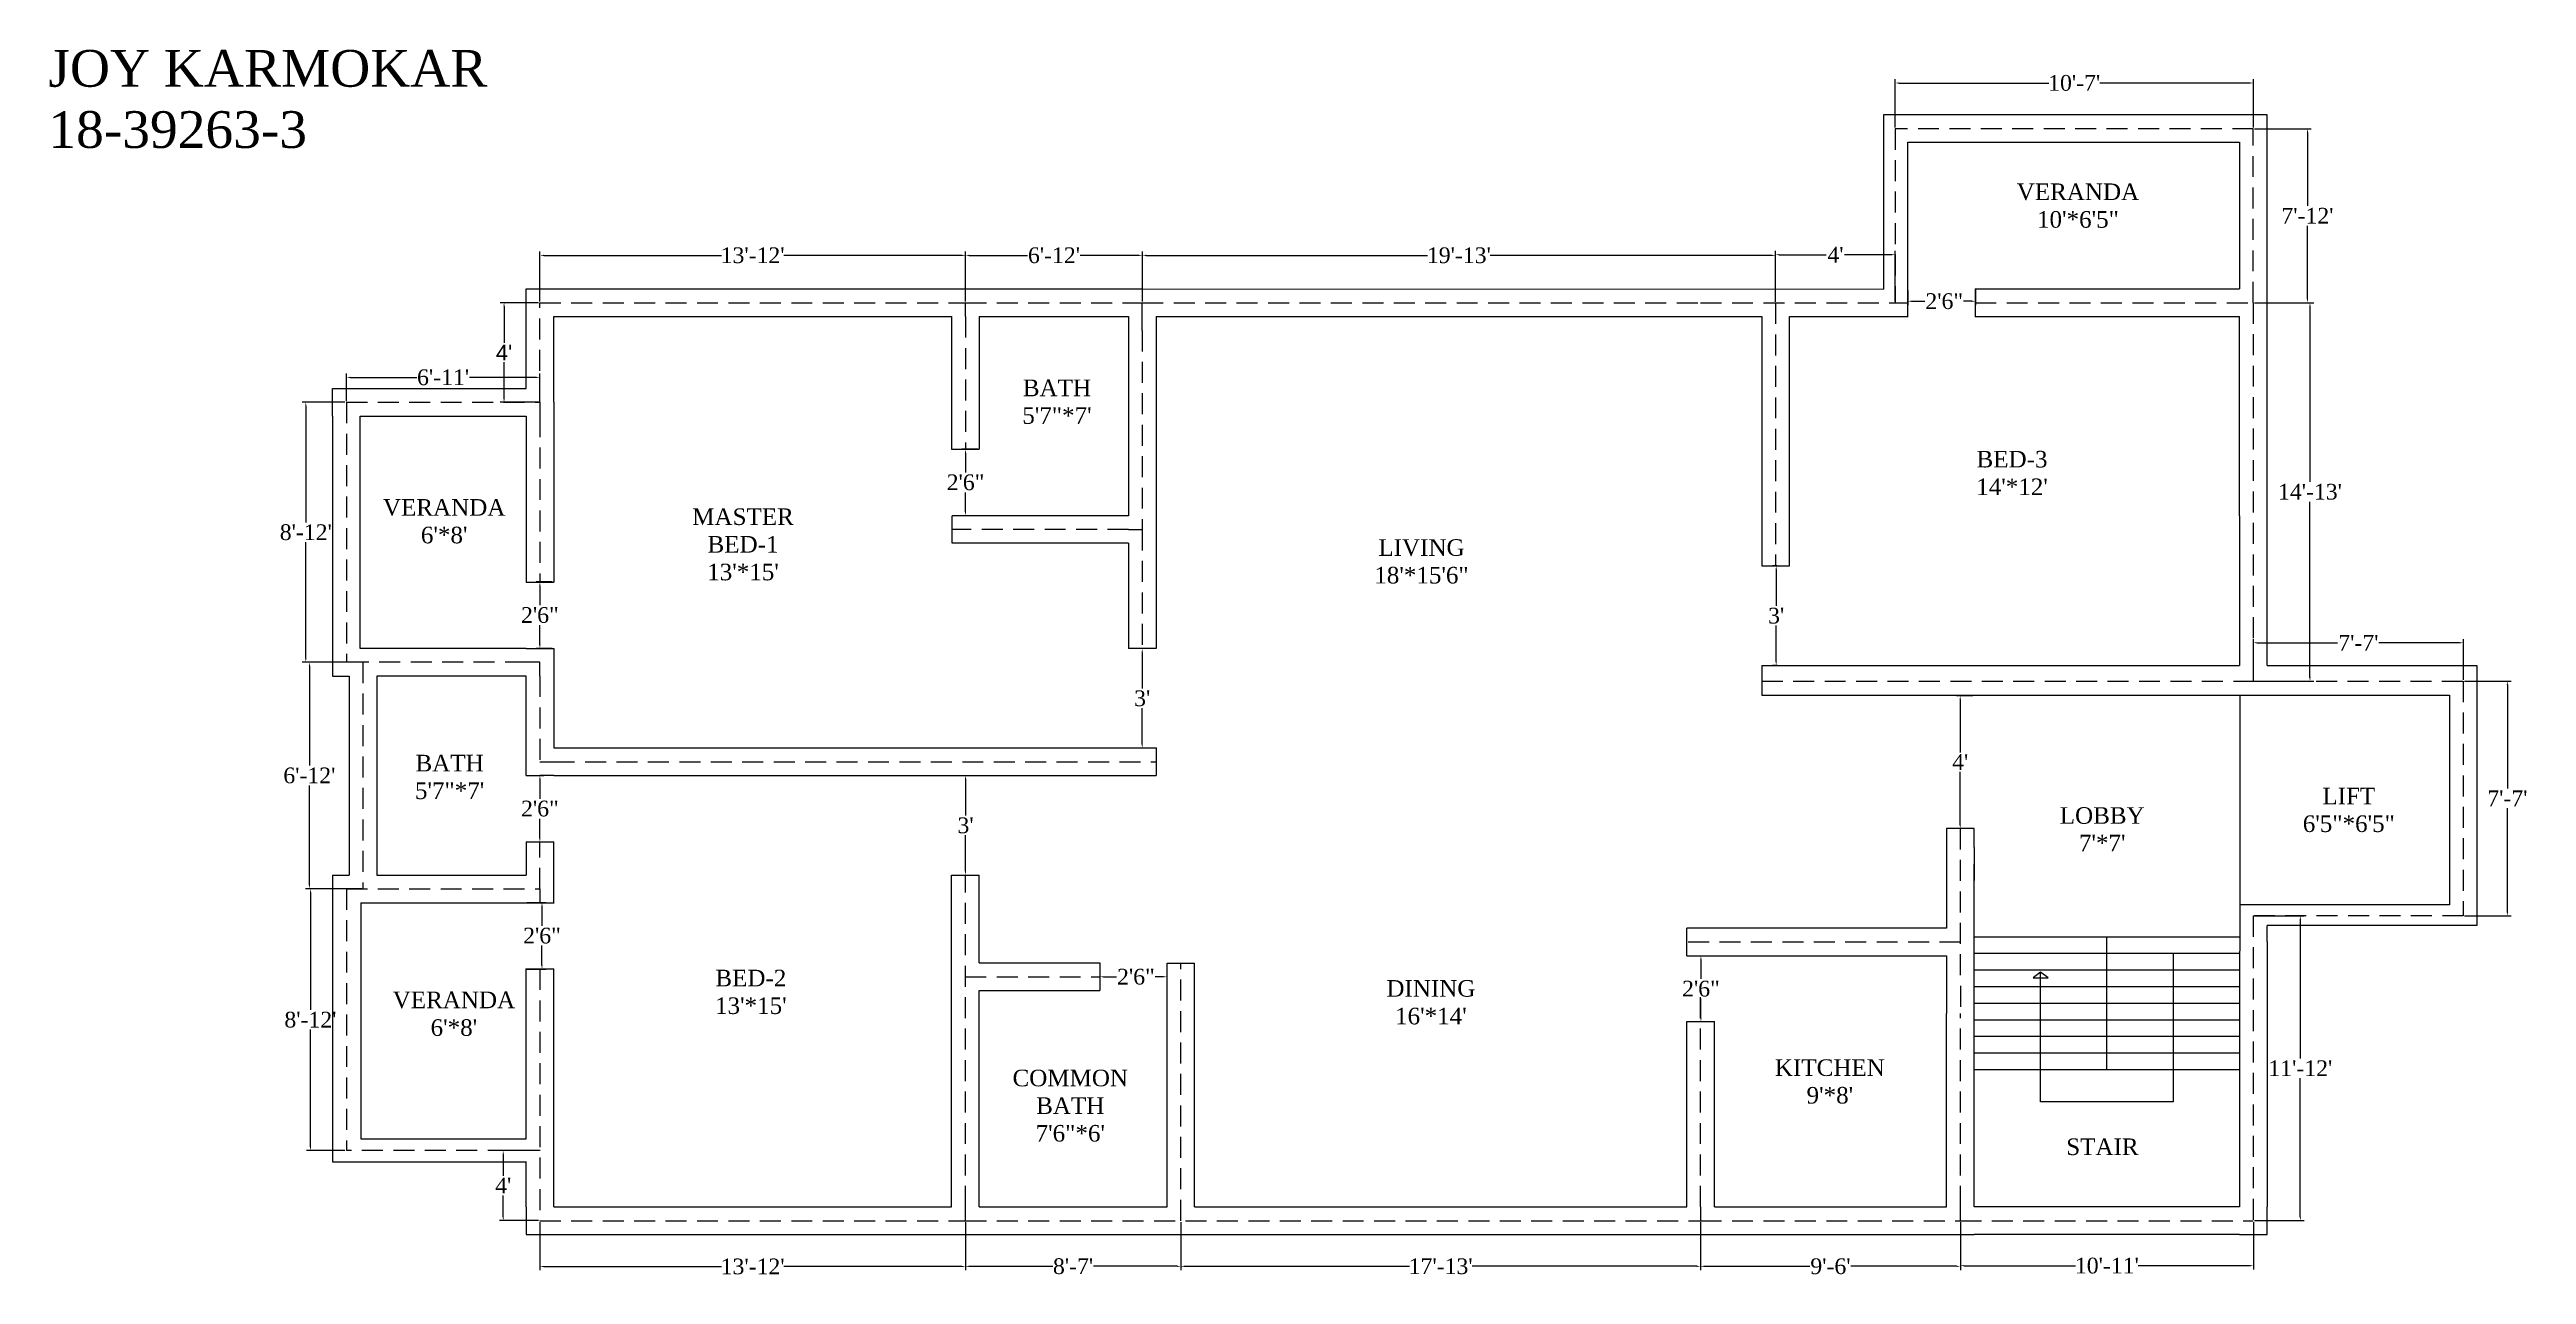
# Model space of a CAD drawing. Header units: inches. Extents: x 12 to 130, y 10 to 69.
import ezdxf

# ---------------------------------------------------------------- set-up
doc = ezdxf.new("R2010")
doc.units = ezdxf.units.IN
doc.header["$LTSCALE"] = 2
doc.header["$MEASUREMENT"] = 0
doc.linetypes.add('HIDDENX2', pattern=[0.75, 0.5, -0.25])
doc.styles.get("Standard").update_dxf_attribs({"font": 'arial.ttf'})
doc.dimstyles.get("Standard").update_dxf_attribs({"dimtxt": 0.18, "dimasz": 0.18, "dimexe": 0.18, "dimexo": 0.0625, "dimgap": 0.09, "dimtad": 0, "dimtih": 1, "dimtoh": 1, "dimdec": 4, "dimzin": 0, "dimdsep": 46, "dimtxsty": 'Standard', "dimcen": 0.09, "dimadec": 0, "dimazin": 0, "dimtfac": 1, "dimtdec": 4, "dimtofl": 0, "dimtmove": 0, "dimatfit": 3, "dimfxl": 1, "dimtolj": 1, "dimtzin": 0, "dimarcsym": 0})

# ---------------------------------------------------------------- blocks, each defined once
blk = doc.blocks.new('*D1')
at = {"color": 0, "lineweight": -2, "transparency": 16777216}
for p, q in [((103.96, 37.74), (103.17, 37.74)), ((103.35, 37.56), (103.35, 35.04)), ((103.35, 31.59), (103.35, 34.11)), ((103.96, 31.41), (103.17, 31.41))]:
    blk.add_line(p, q, dxfattribs=at)
at = {"color": 0, "transparency": 16777216}
for points in [[(103.32, 37.56), (103.38, 37.56), (103.35, 37.74)], [(103.32, 31.59), (103.38, 31.59), (103.35, 31.41)]]:
    blk.add_solid(points, dxfattribs=at)
at = {"layer": 'Defpoints', "color": 0, "transparency": 16777216}
for p in [(104.02, 37.74), (103.35, 31.41), (104.02, 31.41)]:
    blk.add_point(p, dxfattribs=at)
at = {"color": 0, "transparency": 16777216, "insert": (103.35, 34.58), "char_height": 0.18, "attachment_point": 5}
blk.add_mtext("\\A1;{\\fTimes New Roman|b0|i0|c0|p18;\\H4.16667x;4'}", dxfattribs=at)
blk = doc.blocks.new('*D2')
at = {"color": 0, "lineweight": -2, "transparency": 16777216}
for p, q in [((34.98, 33.94), (35.76, 33.94)), ((35.58, 33.76), (35.58, 32.83)), ((34.98, 30.77), (35.76, 30.77)), ((35.58, 30.95), (35.58, 31.88))]:
    blk.add_line(p, q, dxfattribs=at)
at = {"color": 0, "transparency": 16777216}
for points in [[(35.55, 33.76), (35.61, 33.76), (35.58, 33.94)], [(35.55, 30.95), (35.61, 30.95), (35.58, 30.77)]]:
    blk.add_solid(points, dxfattribs=at)
at = {"layer": 'Defpoints', "color": 0, "transparency": 16777216}
for p in [(34.92, 33.94), (34.92, 30.77), (35.58, 30.77)]:
    blk.add_point(p, dxfattribs=at)
at = {"color": 0, "transparency": 16777216, "insert": (35.58, 32.36), "char_height": 0.18, "attachment_point": 5}
blk.add_mtext('\\A1;{\\fTimes New Roman|b0|i0|c0|p18;\\H4.16667x;2\'6"}', dxfattribs=at)
blk = doc.blocks.new('*D3')
at = {"color": 0, "lineweight": -2, "transparency": 16777216}
for p, q in [((36.17, 43.17), (35.4, 43.17)), ((35.58, 42.99), (35.58, 42.06)), ((35.58, 40.18), (35.58, 41.11)), ((36.17, 40), (35.4, 40))]:
    blk.add_line(p, q, dxfattribs=at)
at = {"color": 0, "transparency": 16777216}
for points in [[(35.55, 42.99), (35.61, 42.99), (35.58, 43.17)], [(35.55, 40.18), (35.61, 40.18), (35.58, 40)]]:
    blk.add_solid(points, dxfattribs=at)
at = {"layer": 'Defpoints', "color": 0, "transparency": 16777216}
for p in [(35.58, 43.17), (36.24, 43.17), (36.24, 40)]:
    blk.add_point(p, dxfattribs=at)
at = {"color": 0, "transparency": 16777216, "insert": (35.58, 41.59), "char_height": 0.18, "attachment_point": 5}
blk.add_mtext('\\A1;{\\fTimes New Roman|b0|i0|c0|p18;\\H4.16667x;2\'6"}', dxfattribs=at)
blk = doc.blocks.new('*D4')
at = {"color": 0, "lineweight": -2, "transparency": 16777216}
for p, q in [((56.48, 49.5), (55.71, 49.5)), ((55.89, 49.32), (55.89, 48.39)), ((55.89, 46.51), (55.89, 47.44)), ((56.48, 46.33), (55.71, 46.33))]:
    blk.add_line(p, q, dxfattribs=at)
at = {"color": 0, "transparency": 16777216}
for points in [[(55.86, 49.32), (55.92, 49.32), (55.89, 49.5)], [(55.86, 46.51), (55.92, 46.51), (55.89, 46.33)]]:
    blk.add_solid(points, dxfattribs=at)
at = {"layer": 'Defpoints', "color": 0, "transparency": 16777216}
for p in [(55.89, 49.5), (56.55, 49.5), (56.55, 46.33)]:
    blk.add_point(p, dxfattribs=at)
at = {"color": 0, "transparency": 16777216, "insert": (55.89, 47.92), "char_height": 0.18, "attachment_point": 5}
blk.add_mtext('\\A1;{\\fTimes New Roman|b0|i0|c0|p18;\\H4.16667x;2\'6"}', dxfattribs=at)
blk = doc.blocks.new('*D5')
at = {"color": 0, "lineweight": -2, "transparency": 16777216}
for p, q in [((55.29, 33.94), (56.07, 33.94)), ((55.89, 33.76), (55.89, 32.04)), ((55.89, 29.37), (55.89, 31.09)), ((55.29, 29.19), (56.07, 29.19))]:
    blk.add_line(p, q, dxfattribs=at)
at = {"color": 0, "transparency": 16777216}
for points in [[(55.86, 33.76), (55.92, 33.76), (55.89, 33.94)], [(55.86, 29.37), (55.92, 29.37), (55.89, 29.19)]]:
    blk.add_solid(points, dxfattribs=at)
at = {"layer": 'Defpoints', "color": 0, "transparency": 16777216}
for p in [(55.23, 33.94), (55.89, 33.94), (55.23, 29.19)]:
    blk.add_point(p, dxfattribs=at)
at = {"color": 0, "transparency": 16777216, "insert": (55.89, 31.56), "char_height": 0.18, "attachment_point": 5}
blk.add_mtext("\\A1;{\\fTimes New Roman|b0|i0|c0|p18;\\H4.16667x;3'}", dxfattribs=at)
blk = doc.blocks.new('*D6')
at = {"color": 0, "lineweight": -2, "transparency": 16777216}
for p, q in [((35.58, 56.55), (35.58, 58.93)), ((35.76, 58.75), (44.24, 58.75)), ((55.71, 58.75), (47.22, 58.75)), ((55.89, 56.55), (55.89, 58.93))]:
    blk.add_line(p, q, dxfattribs=at)
at = {"color": 0, "transparency": 16777216}
for points in [[(35.76, 58.78), (35.76, 58.72), (35.58, 58.75)], [(55.71, 58.78), (55.71, 58.72), (55.89, 58.75)]]:
    blk.add_solid(points, dxfattribs=at)
at = {"layer": 'Defpoints', "color": 0, "transparency": 16777216}
for p in [(35.58, 58.75), (35.58, 56.49), (55.89, 56.49)]:
    blk.add_point(p, dxfattribs=at)
at = {"color": 0, "transparency": 16777216, "insert": (45.73, 58.75), "char_height": 0.18, "attachment_point": 5}
blk.add_mtext("\\A1;{\\fTimes New Roman|b0|i0|c0|p18;\\H4.16667x;13'-12'}", dxfattribs=at)
blk = doc.blocks.new('*D7')
at = {"color": 0, "lineweight": -2, "transparency": 16777216}
for p, q in [((55.89, 56.55), (55.89, 58.93)), ((56.07, 58.75), (58.85, 58.75)), ((64.15, 58.75), (61.36, 58.75)), ((64.33, 56.55), (64.33, 58.93))]:
    blk.add_line(p, q, dxfattribs=at)
at = {"color": 0, "transparency": 16777216}
for points in [[(56.07, 58.78), (56.07, 58.72), (55.89, 58.75)], [(64.15, 58.78), (64.15, 58.72), (64.33, 58.75)]]:
    blk.add_solid(points, dxfattribs=at)
at = {"layer": 'Defpoints', "color": 0, "transparency": 16777216}
for p in [(64.33, 58.75), (55.89, 56.49), (64.33, 56.49)]:
    blk.add_point(p, dxfattribs=at)
at = {"color": 0, "transparency": 16777216, "insert": (60.11, 58.75), "char_height": 0.18, "attachment_point": 5}
blk.add_mtext("\\A1;{\\fTimes New Roman|b0|i0|c0|p18;\\H4.16667x;6'-12'}", dxfattribs=at)
blk = doc.blocks.new('*D8')
at = {"color": 0, "lineweight": -2, "transparency": 16777216}
for p, q in [((64.33, 56.55), (64.33, 58.93)), ((64.51, 58.75), (77.94, 58.75)), ((94.36, 58.75), (80.93, 58.75)), ((94.54, 56.54), (94.54, 58.93))]:
    blk.add_line(p, q, dxfattribs=at)
at = {"color": 0, "transparency": 16777216}
for points in [[(64.51, 58.78), (64.51, 58.72), (64.33, 58.75)], [(94.36, 58.78), (94.36, 58.72), (94.54, 58.75)]]:
    blk.add_solid(points, dxfattribs=at)
at = {"layer": 'Defpoints', "color": 0, "transparency": 16777216}
for p in [(94.54, 58.75), (64.33, 56.49), (94.54, 56.48)]:
    blk.add_point(p, dxfattribs=at)
at = {"color": 0, "transparency": 16777216, "insert": (79.43, 58.75), "char_height": 0.18, "attachment_point": 5}
blk.add_mtext("\\A1;{\\fTimes New Roman|b0|i0|c0|p18;\\H4.16667x;19'-13'}", dxfattribs=at)
blk = doc.blocks.new('*D9')
at = {"color": 0, "lineweight": -2, "transparency": 16777216}
for p, q in [((103.36, 12.64), (103.36, 10.38)), ((117.34, 12.64), (117.34, 10.38)), ((103.54, 10.56), (108.86, 10.56)), ((117.16, 10.56), (111.84, 10.56))]:
    blk.add_line(p, q, dxfattribs=at)
at = {"color": 0, "transparency": 16777216}
for points in [[(103.54, 10.59), (103.54, 10.53), (103.36, 10.56)], [(117.16, 10.59), (117.16, 10.53), (117.34, 10.56)]]:
    blk.add_solid(points, dxfattribs=at)
at = {"layer": 'Defpoints', "color": 0, "transparency": 16777216}
for p in [(103.36, 12.71), (117.34, 12.71), (103.36, 10.56)]:
    blk.add_point(p, dxfattribs=at)
at = {"color": 0, "transparency": 16777216, "insert": (110.35, 10.56), "char_height": 0.18, "attachment_point": 5}
blk.add_mtext("\\A1;{\\fTimes New Roman|b0|i0|c0|p18;\\H4.16667x;10'-11'}", dxfattribs=at)
blk = doc.blocks.new('*D10')
at = {"color": 0, "lineweight": -2, "transparency": 16777216}
for p, q in [((90.96, 12.64), (90.96, 10.35)), ((103.36, 12.64), (103.36, 10.35)), ((91.14, 10.53), (96.18, 10.53)), ((103.18, 10.53), (98.14, 10.53))]:
    blk.add_line(p, q, dxfattribs=at)
at = {"color": 0, "transparency": 16777216}
for points in [[(91.14, 10.56), (91.14, 10.5), (90.96, 10.53)], [(103.18, 10.56), (103.18, 10.5), (103.36, 10.53)]]:
    blk.add_solid(points, dxfattribs=at)
at = {"layer": 'Defpoints', "color": 0, "transparency": 16777216}
for p in [(90.96, 12.71), (103.36, 12.71), (90.96, 10.53)]:
    blk.add_point(p, dxfattribs=at)
at = {"color": 0, "transparency": 16777216, "insert": (97.16, 10.53), "char_height": 0.18, "attachment_point": 5}
blk.add_mtext("\\A1;{\\fTimes New Roman|b0|i0|c0|p18;\\H4.16667x;9'-6'}", dxfattribs=at)
blk = doc.blocks.new('*D11')
at = {"color": 0, "lineweight": -2, "transparency": 16777216}
for p, q in [((66.16, 12.64), (66.16, 10.35)), ((90.96, 12.64), (90.96, 10.35)), ((66.34, 10.53), (77.07, 10.53)), ((90.78, 10.53), (80.06, 10.53))]:
    blk.add_line(p, q, dxfattribs=at)
at = {"color": 0, "transparency": 16777216}
for points in [[(66.34, 10.56), (66.34, 10.5), (66.16, 10.53)], [(90.78, 10.56), (90.78, 10.5), (90.96, 10.53)]]:
    blk.add_solid(points, dxfattribs=at)
at = {"layer": 'Defpoints', "color": 0, "transparency": 16777216}
for p in [(66.16, 12.7), (90.96, 12.71), (66.16, 10.53)]:
    blk.add_point(p, dxfattribs=at)
at = {"color": 0, "transparency": 16777216, "insert": (78.56, 10.53), "char_height": 0.18, "attachment_point": 5}
blk.add_mtext("\\A1;{\\fTimes New Roman|b0|i0|c0|p18;\\H4.16667x;17'-13'}", dxfattribs=at)
blk = doc.blocks.new('*D12')
at = {"color": 0, "lineweight": -2, "transparency": 16777216}
for p, q in [((35.58, 12.64), (35.58, 10.34)), ((55.89, 12.64), (55.89, 10.34)), ((35.76, 10.52), (44.24, 10.52)), ((55.71, 10.52), (47.22, 10.52))]:
    blk.add_line(p, q, dxfattribs=at)
at = {"color": 0, "transparency": 16777216}
for points in [[(35.76, 10.55), (35.76, 10.49), (35.58, 10.52)], [(55.71, 10.55), (55.71, 10.49), (55.89, 10.52)]]:
    blk.add_solid(points, dxfattribs=at)
at = {"layer": 'Defpoints', "color": 0, "transparency": 16777216}
for p in [(35.58, 12.71), (55.89, 12.71), (35.58, 10.52)]:
    blk.add_point(p, dxfattribs=at)
at = {"color": 0, "transparency": 16777216, "insert": (45.73, 10.52), "char_height": 0.18, "attachment_point": 5}
blk.add_mtext("\\A1;{\\fTimes New Roman|b0|i0|c0|p18;\\H4.16667x;13'-12'}", dxfattribs=at)
blk = doc.blocks.new('*D13')
at = {"color": 0, "lineweight": -2, "transparency": 16777216}
for p, q in [((26.35, 51.8), (26.35, 53.11)), ((26.53, 52.93), (29.7, 52.93)), ((35.4, 52.93), (32.22, 52.93)), ((35.58, 51.8), (35.58, 53.11))]:
    blk.add_line(p, q, dxfattribs=at)
at = {"color": 0, "transparency": 16777216}
for points in [[(26.53, 52.96), (26.53, 52.9), (26.35, 52.93)], [(35.4, 52.96), (35.4, 52.9), (35.58, 52.93)]]:
    blk.add_solid(points, dxfattribs=at)
at = {"layer": 'Defpoints', "color": 0, "transparency": 16777216}
for p in [(35.58, 52.93), (26.35, 51.74), (35.58, 51.74)]:
    blk.add_point(p, dxfattribs=at)
at = {"color": 0, "transparency": 16777216, "insert": (30.96, 52.93), "char_height": 0.18, "attachment_point": 5}
blk.add_mtext("\\A1;{\\fTimes New Roman|b0|i0|c0|p18;\\H4.16667x;6'-11'}", dxfattribs=at)
blk = doc.blocks.new('*D14')
at = {"color": 0, "lineweight": -2, "transparency": 16777216}
for p, q in [((35.52, 56.49), (33.69, 56.49)), ((33.87, 56.31), (33.87, 54.58)), ((33.87, 51.92), (33.87, 53.65)), ((35.52, 51.74), (33.69, 51.74))]:
    blk.add_line(p, q, dxfattribs=at)
at = {"color": 0, "transparency": 16777216}
for points in [[(33.84, 56.31), (33.9, 56.31), (33.87, 56.49)], [(33.84, 51.92), (33.9, 51.92), (33.87, 51.74)]]:
    blk.add_solid(points, dxfattribs=at)
at = {"layer": 'Defpoints', "color": 0, "transparency": 16777216}
for p in [(35.58, 56.49), (33.87, 51.74), (35.58, 51.74)]:
    blk.add_point(p, dxfattribs=at)
at = {"color": 0, "transparency": 16777216, "insert": (33.87, 54.11), "char_height": 0.18, "attachment_point": 5}
blk.add_mtext("\\A1;{\\H4.16667x;4'}", dxfattribs=at)
blk = doc.blocks.new('*D19')
at = {"color": 0, "lineweight": -2, "transparency": 16777216}
for p, q in [((34.96, 27.88), (35.86, 27.88)), ((35.68, 27.7), (35.68, 26.77)), ((35.68, 24.89), (35.68, 25.83)), ((34.96, 24.71), (35.86, 24.71))]:
    blk.add_line(p, q, dxfattribs=at)
at = {"color": 0, "transparency": 16777216}
for points in [[(35.65, 27.7), (35.71, 27.7), (35.68, 27.88)], [(35.65, 24.89), (35.71, 24.89), (35.68, 24.71)]]:
    blk.add_solid(points, dxfattribs=at)
at = {"layer": 'Defpoints', "color": 0, "transparency": 16777216}
for p in [(34.89, 27.88), (34.89, 24.71), (35.68, 24.71)]:
    blk.add_point(p, dxfattribs=at)
at = {"color": 0, "transparency": 16777216, "insert": (35.68, 26.3), "char_height": 0.18, "attachment_point": 5}
blk.add_mtext('\\A1;{\\fTimes New Roman|b0|i0|c0|p18;\\H4.16667x;2\'6"}', dxfattribs=at)
blk = doc.blocks.new('*D20')
at = {"color": 0, "lineweight": -2, "transparency": 16777216}
for p, q in [((64.39, 39.99), (64.14, 39.99)), ((64.32, 39.81), (64.32, 38.09)), ((64.32, 35.43), (64.32, 37.15)), ((64.39, 35.25), (64.14, 35.25))]:
    blk.add_line(p, q, dxfattribs=at)
at = {"color": 0, "transparency": 16777216}
for points in [[(64.29, 39.81), (64.35, 39.81), (64.32, 39.99)], [(64.29, 35.43), (64.35, 35.43), (64.32, 35.25)]]:
    blk.add_solid(points, dxfattribs=at)
at = {"layer": 'Defpoints', "color": 0, "transparency": 16777216}
for p in [(64.32, 39.99), (64.45, 39.99), (64.45, 35.25)]:
    blk.add_point(p, dxfattribs=at)
at = {"color": 0, "transparency": 16777216, "insert": (64.32, 37.62), "char_height": 0.18, "attachment_point": 5}
blk.add_mtext("\\A1;{\\fTimes New Roman|b0|i0|c0|p18;\\H4.16667x;3'}", dxfattribs=at)
blk = doc.blocks.new('*D21')
at = {"color": 0, "lineweight": -2, "transparency": 16777216}
for p, q in [((94.61, 43.94), (94.39, 43.94)), ((94.57, 43.76), (94.57, 42.04)), ((94.57, 39.37), (94.57, 41.09)), ((94.61, 39.19), (94.39, 39.19))]:
    blk.add_line(p, q, dxfattribs=at)
at = {"color": 0, "transparency": 16777216}
for points in [[(94.54, 43.76), (94.6, 43.76), (94.57, 43.94)], [(94.54, 39.37), (94.6, 39.37), (94.57, 39.19)]]:
    blk.add_solid(points, dxfattribs=at)
at = {"layer": 'Defpoints', "color": 0, "transparency": 16777216}
for p in [(94.57, 43.94), (94.67, 43.94), (94.67, 39.19)]:
    blk.add_point(p, dxfattribs=at)
at = {"color": 0, "transparency": 16777216, "insert": (94.57, 41.56), "char_height": 0.18, "attachment_point": 5}
blk.add_mtext("\\A1;{\\fTimes New Roman|b0|i0|c0|p18;\\H4.16667x;3'}", dxfattribs=at)
blk = doc.blocks.new('*D23')
at = {"color": 0, "lineweight": -2, "transparency": 16777216}
for p, q in [((62.3, 24.94), (62.3, 24.16)), ((65.5, 24.93), (65.5, 24.16)), ((62.48, 24.34), (63.1, 24.34)), ((65.32, 24.34), (64.94, 24.34))]:
    blk.add_line(p, q, dxfattribs=at)
at = {"color": 0, "transparency": 16777216}
for points in [[(62.48, 24.37), (62.48, 24.31), (62.3, 24.34)], [(65.32, 24.37), (65.32, 24.31), (65.5, 24.34)]]:
    blk.add_solid(points, dxfattribs=at)
at = {"layer": 'Defpoints', "color": 0, "transparency": 16777216}
for p in [(62.3, 25), (65.5, 24.99), (65.5, 24.34)]:
    blk.add_point(p, dxfattribs=at)
at = {"color": 0, "transparency": 16777216, "insert": (64.02, 24.34), "char_height": 0.18, "attachment_point": 5}
blk.add_mtext('\\A1;{\\fTimes New Roman|b0|i0|c0|p18;\\H4.16667x;2\'6"}', dxfattribs=at)
blk = doc.blocks.new('*D24')
at = {"color": 0, "lineweight": -2, "transparency": 16777216}
for p, q in [((90.37, 25.34), (91.16, 25.34)), ((90.98, 25.16), (90.98, 24.24)), ((90.98, 22.38), (90.98, 23.3)), ((90.38, 22.2), (91.16, 22.2))]:
    blk.add_line(p, q, dxfattribs=at)
at = {"color": 0, "transparency": 16777216}
for points in [[(90.95, 25.16), (91.01, 25.16), (90.98, 25.34)], [(90.95, 22.38), (91.01, 22.38), (90.98, 22.2)]]:
    blk.add_solid(points, dxfattribs=at)
at = {"layer": 'Defpoints', "color": 0, "transparency": 16777216}
for p in [(90.3, 25.34), (90.32, 22.2), (90.98, 22.2)]:
    blk.add_point(p, dxfattribs=at)
at = {"color": 0, "transparency": 16777216, "insert": (90.98, 23.77), "char_height": 0.18, "attachment_point": 5}
blk.add_mtext('\\A1;{\\fTimes New Roman|b0|i0|c0|p18;\\H4.16667x;2\'6"}', dxfattribs=at)
blk = doc.blocks.new('*D25')
at = {"color": 0, "lineweight": -2, "transparency": 16777216}
for p, q in [((26.28, 51.74), (24.23, 51.74)), ((24.41, 51.56), (24.41, 46.01)), ((24.41, 39.52), (24.41, 45.07)), ((26.28, 39.34), (24.23, 39.34))]:
    blk.add_line(p, q, dxfattribs=at)
at = {"color": 0, "transparency": 16777216}
for points in [[(24.38, 51.56), (24.44, 51.56), (24.41, 51.74)], [(24.38, 39.52), (24.44, 39.52), (24.41, 39.34)]]:
    blk.add_solid(points, dxfattribs=at)
at = {"layer": 'Defpoints', "color": 0, "transparency": 16777216}
for p in [(26.35, 51.74), (24.41, 39.34), (26.35, 39.34)]:
    blk.add_point(p, dxfattribs=at)
at = {"color": 0, "transparency": 16777216, "insert": (24.41, 45.54), "char_height": 0.18, "attachment_point": 5}
blk.add_mtext("\\A1;{\\fTimes New Roman|b0|i0|c0|p18;\\H4.16667x;8'-12'}", dxfattribs=at)
blk = doc.blocks.new('*D26')
at = {"color": 0, "lineweight": -2, "transparency": 16777216}
for p, q in [((27.08, 39.34), (24.4, 39.34)), ((24.58, 39.16), (24.58, 34.41)), ((24.58, 28.72), (24.58, 33.47)), ((27.08, 28.54), (24.4, 28.54))]:
    blk.add_line(p, q, dxfattribs=at)
at = {"color": 0, "transparency": 16777216}
for points in [[(24.55, 39.16), (24.61, 39.16), (24.58, 39.34)], [(24.55, 28.72), (24.61, 28.72), (24.58, 28.54)]]:
    blk.add_solid(points, dxfattribs=at)
at = {"layer": 'Defpoints', "color": 0, "transparency": 16777216}
for p in [(27.14, 39.34), (24.58, 28.54), (27.14, 28.54)]:
    blk.add_point(p, dxfattribs=at)
at = {"color": 0, "transparency": 16777216, "insert": (24.58, 33.94), "char_height": 0.18, "attachment_point": 5}
blk.add_mtext("\\A1;{\\fTimes New Roman|b0|i0|c0|p18;\\H4.16667x;6'-12'}", dxfattribs=at)
blk = doc.blocks.new('*D27')
at = {"color": 0, "lineweight": -2, "transparency": 16777216}
for p, q in [((26.28, 28.54), (24.45, 28.54)), ((24.63, 28.36), (24.63, 22.77)), ((24.63, 16.23), (24.63, 21.82)), ((26.28, 16.05), (24.45, 16.05))]:
    blk.add_line(p, q, dxfattribs=at)
at = {"color": 0, "transparency": 16777216}
for points in [[(24.6, 28.36), (24.66, 28.36), (24.63, 28.54)], [(24.6, 16.23), (24.66, 16.23), (24.63, 16.05)]]:
    blk.add_solid(points, dxfattribs=at)
at = {"layer": 'Defpoints', "color": 0, "transparency": 16777216}
for p in [(26.35, 28.54), (24.63, 16.05), (26.35, 16.05)]:
    blk.add_point(p, dxfattribs=at)
at = {"color": 0, "transparency": 16777216, "insert": (24.63, 22.29), "char_height": 0.18, "attachment_point": 5}
blk.add_mtext("\\A1;{\\fTimes New Roman|b0|i0|c0|p18;\\H4.16667x;8'-12'}", dxfattribs=at)
blk = doc.blocks.new('*D28')
at = {"color": 0, "lineweight": -2, "transparency": 16777216}
for p, q in [((35.52, 16.05), (33.65, 16.05)), ((33.83, 15.87), (33.83, 14.84)), ((33.83, 12.89), (33.83, 13.91)), ((35.52, 12.71), (33.65, 12.71))]:
    blk.add_line(p, q, dxfattribs=at)
at = {"color": 0, "transparency": 16777216}
for points in [[(33.8, 15.87), (33.86, 15.87), (33.83, 16.05)], [(33.8, 12.89), (33.86, 12.89), (33.83, 12.71)]]:
    blk.add_solid(points, dxfattribs=at)
at = {"layer": 'Defpoints', "color": 0, "transparency": 16777216}
for p in [(35.58, 16.05), (33.83, 12.71), (35.58, 12.71)]:
    blk.add_point(p, dxfattribs=at)
at = {"color": 0, "transparency": 16777216, "insert": (33.83, 14.38), "char_height": 0.18, "attachment_point": 5}
blk.add_mtext("\\A1;{\\fTimes New Roman|b0|i0|c0|p18;\\H4.16667x;4'}", dxfattribs=at)
blk = doc.blocks.new('*D29')
at = {"color": 0, "lineweight": -2, "transparency": 16777216}
for p, q in [((55.89, 12.64), (55.89, 10.35)), ((66.16, 12.64), (66.16, 10.35)), ((56.07, 10.53), (60.05, 10.53)), ((65.98, 10.53), (61.99, 10.53))]:
    blk.add_line(p, q, dxfattribs=at)
at = {"color": 0, "transparency": 16777216}
for points in [[(56.07, 10.56), (56.07, 10.5), (55.89, 10.53)], [(65.98, 10.56), (65.98, 10.5), (66.16, 10.53)]]:
    blk.add_solid(points, dxfattribs=at)
at = {"layer": 'Defpoints', "color": 0, "transparency": 16777216}
for p in [(55.89, 12.71), (66.16, 12.7), (66.16, 10.53)]:
    blk.add_point(p, dxfattribs=at)
at = {"color": 0, "transparency": 16777216, "insert": (61.02, 10.53), "char_height": 0.18, "attachment_point": 5}
blk.add_mtext("\\A1;{\\fTimes New Roman|b0|i0|c0|p18;\\H4.16667x;8'-7'}", dxfattribs=at)
blk = doc.blocks.new('*D30')
at = {"color": 0, "lineweight": -2, "transparency": 16777216}
for p, q in [((117.4, 27.25), (119.76, 27.25)), ((119.58, 27.07), (119.58, 20.44)), ((119.58, 12.89), (119.58, 19.51)), ((117.4, 12.71), (119.76, 12.71))]:
    blk.add_line(p, q, dxfattribs=at)
at = {"color": 0, "transparency": 16777216}
for points in [[(119.55, 27.07), (119.61, 27.07), (119.58, 27.25)], [(119.55, 12.89), (119.61, 12.89), (119.58, 12.71)]]:
    blk.add_solid(points, dxfattribs=at)
at = {"layer": 'Defpoints', "color": 0, "transparency": 16777216}
for p in [(117.34, 27.25), (119.58, 27.25), (117.34, 12.71)]:
    blk.add_point(p, dxfattribs=at)
at = {"color": 0, "transparency": 16777216, "insert": (119.58, 19.98), "char_height": 0.18, "attachment_point": 5}
blk.add_mtext("\\A1;{\\fTimes New Roman|b0|i0|c0|p18;\\H4.16667x;11'-12'}", dxfattribs=at)
blk = doc.blocks.new('*D31')
at = {"color": 0, "lineweight": -2, "transparency": 16777216}
for p, q in [((127.42, 38.44), (129.64, 38.44)), ((129.46, 38.26), (129.46, 33.32)), ((129.46, 27.43), (129.46, 32.38)), ((127.42, 27.25), (129.64, 27.25))]:
    blk.add_line(p, q, dxfattribs=at)
at = {"color": 0, "transparency": 16777216}
for points in [[(129.43, 38.26), (129.49, 38.26), (129.46, 38.44)], [(129.43, 27.43), (129.49, 27.43), (129.46, 27.25)]]:
    blk.add_solid(points, dxfattribs=at)
at = {"layer": 'Defpoints', "color": 0, "transparency": 16777216}
for p in [(127.36, 38.44), (129.46, 38.44), (127.36, 27.25)]:
    blk.add_point(p, dxfattribs=at)
at = {"color": 0, "transparency": 16777216, "insert": (129.46, 32.85), "char_height": 0.18, "attachment_point": 5}
blk.add_mtext("\\A1;{\\fTimes New Roman|b0|i0|c0|p18;\\H4.16667x;7'-7'}", dxfattribs=at)
blk = doc.blocks.new('*D32')
at = {"color": 0, "lineweight": -2, "transparency": 16777216}
for p, q in [((117.34, 38.51), (117.34, 40.45)), ((117.52, 40.27), (121.36, 40.27)), ((127.18, 40.27), (123.33, 40.27)), ((127.36, 38.51), (127.36, 40.45))]:
    blk.add_line(p, q, dxfattribs=at)
at = {"color": 0, "transparency": 16777216}
for points in [[(117.52, 40.3), (117.52, 40.24), (117.34, 40.27)], [(127.18, 40.3), (127.18, 40.24), (127.36, 40.27)]]:
    blk.add_solid(points, dxfattribs=at)
at = {"layer": 'Defpoints', "color": 0, "transparency": 16777216}
for p in [(117.34, 40.27), (117.34, 38.44), (127.36, 38.44)]:
    blk.add_point(p, dxfattribs=at)
at = {"color": 0, "transparency": 16777216, "insert": (122.35, 40.27), "char_height": 0.18, "attachment_point": 5}
blk.add_mtext("\\A1;{\\fTimes New Roman|b0|i0|c0|p18;\\H4.16667x;7'-7'}", dxfattribs=at)
blk = doc.blocks.new('*D33')
at = {"color": 0, "lineweight": -2, "transparency": 16777216}
for p, q in [((117.4, 56.49), (120.22, 56.49)), ((120.04, 56.31), (120.04, 47.94)), ((120.04, 38.62), (120.04, 46.99)), ((117.4, 38.44), (120.22, 38.44))]:
    blk.add_line(p, q, dxfattribs=at)
at = {"color": 0, "transparency": 16777216}
for points in [[(120.01, 56.31), (120.07, 56.31), (120.04, 56.49)], [(120.01, 38.62), (120.07, 38.62), (120.04, 38.44)]]:
    blk.add_solid(points, dxfattribs=at)
at = {"layer": 'Defpoints', "color": 0, "transparency": 16777216}
for p in [(117.34, 56.49), (117.34, 38.44), (120.04, 38.44)]:
    blk.add_point(p, dxfattribs=at)
at = {"color": 0, "transparency": 16777216, "insert": (120.04, 47.47), "char_height": 0.18, "attachment_point": 5}
blk.add_mtext("\\A1;{\\fTimes New Roman|b0|i0|c0|p18;\\H4.16667x;14'-13'}", dxfattribs=at)
blk = doc.blocks.new('*D34')
at = {"color": 0, "lineweight": -2, "transparency": 16777216}
for p, q in [((117.4, 64.79), (120.1, 64.79)), ((119.92, 64.61), (119.92, 61.11)), ((119.92, 56.67), (119.92, 60.16)), ((117.4, 56.49), (120.1, 56.49))]:
    blk.add_line(p, q, dxfattribs=at)
at = {"color": 0, "transparency": 16777216}
for points in [[(119.89, 64.61), (119.95, 64.61), (119.92, 64.79)], [(119.89, 56.67), (119.95, 56.67), (119.92, 56.49)]]:
    blk.add_solid(points, dxfattribs=at)
at = {"layer": 'Defpoints', "color": 0, "transparency": 16777216}
for p in [(117.34, 64.79), (119.92, 64.79), (117.34, 56.49)]:
    blk.add_point(p, dxfattribs=at)
at = {"color": 0, "transparency": 16777216, "insert": (119.92, 60.64), "char_height": 0.18, "attachment_point": 5}
blk.add_mtext("\\A1;{\\fTimes New Roman|b0|i0|c0|p18;\\H4.16667x;7'-12'}", dxfattribs=at)
blk = doc.blocks.new('*D35')
at = {"color": 0, "lineweight": -2, "transparency": 16777216}
for p, q in [((100.25, 64.85), (100.25, 67.15)), ((100.43, 66.97), (107.58, 66.97)), ((117.16, 66.97), (110.01, 66.97)), ((117.34, 64.85), (117.34, 67.15))]:
    blk.add_line(p, q, dxfattribs=at)
at = {"color": 0, "transparency": 16777216}
for points in [[(100.43, 67), (100.43, 66.94), (100.25, 66.97)], [(117.16, 67), (117.16, 66.94), (117.34, 66.97)]]:
    blk.add_solid(points, dxfattribs=at)
at = {"layer": 'Defpoints', "color": 0, "transparency": 16777216}
for p in [(100.25, 66.97), (100.25, 64.79), (117.34, 64.79)]:
    blk.add_point(p, dxfattribs=at)
at = {"color": 0, "transparency": 16777216, "insert": (108.79, 66.97), "char_height": 0.18, "attachment_point": 5}
blk.add_mtext("\\A1;{\\fTimes New Roman|b0|i0|c0|p18;\\H4.16667x;10'-7'}", dxfattribs=at)
blk = doc.blocks.new('*D36')
at = {"color": 0, "lineweight": -2, "transparency": 16777216}
for p, q in [((94.54, 56.54), (94.54, 58.96)), ((94.72, 58.78), (96.96, 58.78)), ((100.07, 58.78), (97.83, 58.78)), ((100.25, 56.55), (100.25, 58.96))]:
    blk.add_line(p, q, dxfattribs=at)
at = {"color": 0, "transparency": 16777216}
for points in [[(94.72, 58.81), (94.72, 58.75), (94.54, 58.78)], [(100.07, 58.81), (100.07, 58.75), (100.25, 58.78)]]:
    blk.add_solid(points, dxfattribs=at)
at = {"layer": 'Defpoints', "color": 0, "transparency": 16777216}
for p in [(100.25, 58.78), (94.54, 56.48), (100.25, 56.49)]:
    blk.add_point(p, dxfattribs=at)
at = {"color": 0, "transparency": 16777216, "insert": (97.4, 58.78), "char_height": 0.18, "attachment_point": 5}
blk.add_mtext("\\A1;{\\fTimes New Roman|b0|i0|c0|p18;\\H4.16667x;4'}", dxfattribs=at)
blk = doc.blocks.new('*D38')
at = {"color": 0, "lineweight": -2, "transparency": 16777216}
for p, q in [((100.85, 57.08), (100.85, 56.38)), ((104.08, 57.14), (104.08, 56.38)), ((101.03, 56.56), (101.67, 56.56)), ((103.9, 56.56), (103.51, 56.56))]:
    blk.add_line(p, q, dxfattribs=at)
at = {"color": 0, "transparency": 16777216}
for points in [[(101.03, 56.59), (101.03, 56.53), (100.85, 56.56)], [(103.9, 56.59), (103.9, 56.53), (104.08, 56.56)]]:
    blk.add_solid(points, dxfattribs=at)
at = {"layer": 'Defpoints', "color": 0, "transparency": 16777216}
for p in [(100.85, 57.15), (104.08, 57.2), (104.08, 56.56)]:
    blk.add_point(p, dxfattribs=at)
at = {"color": 0, "transparency": 16777216, "insert": (102.59, 56.56), "char_height": 0.18, "attachment_point": 5}
blk.add_mtext('\\A1;{\\fTimes New Roman|b0|i0|c0|p18;\\H4.16667x;2\'6"}', dxfattribs=at)

msp = doc.modelspace()

# ---------------------------------------------------------------- linework, layer by layer
for p, q in [((117.99705, 65.44684), (99.69362, 65.44684)), ((99.69362, 65.44684), (99.69362, 57.13996)), ((117.99705, 57.14684), (117.99705, 65.44684)), ((100.8538, 55.80896), (100.8538, 64.14684)), ((100.8538, 64.14684), (116.67377, 64.14684)), ((116.67377, 64.14684), (116.67762, 57.14684)), ((34.91824, 52.39948), (34.91824, 57.14684)), ((34.91824, 57.14684), (36.23695, 57.14684)), ((36.23695, 57.14684), (55.22639, 57.14684)), ((55.22639, 57.14684), (64.3255, 57.14684)), ((64.3255, 57.14684), (99.69362, 57.13996)), ((104.06875, 57.14736), (104.06875, 55.82399)), ((104.06875, 57.14684), (116.67762, 57.14684)), ((117.99705, 44.75096), (117.99705, 57.14684)), ((34.91824, 52.39948), (34.91824, 55.82813)), ((36.23695, 55.82813), (55.22639, 55.82813)), ((36.23695, 51.74013), (36.23695, 55.82813)), ((55.22639, 55.82813), (55.22639, 49.49832)), ((55.88575, 55.82813), (55.88575, 56.48749)), ((56.5451, 55.82813), (56.5451, 49.49832)), ((56.5451, 55.82813), (63.66614, 55.82813)), ((63.66614, 55.82813), (63.66614, 46.33341)), ((64.3255, 55.82813), (64.3255, 56.48749)), ((64.3255, 55.16878), (64.3255, 55.82813)), ((64.98485, 55.82813), (90.30411, 55.82813)), ((64.98485, 55.82813), (64.98485, 39.99726)), ((90.30411, 55.82813), (93.88432, 55.82813)), ((93.88432, 55.82813), (93.88432, 43.93552)), ((95.20303, 43.93552), (95.20303, 55.82813)), ((95.20303, 55.82813), (100.8538, 55.82813)), ((104.06875, 55.82813), (116.67834, 55.82813)), ((116.67834, 46.33341), (116.67834, 55.82813)), ((25.68726, 51.08077), (25.68726, 52.39948)), ((25.68726, 52.39948), (27.00597, 52.39948)), ((27.00597, 52.39948), (34.91824, 52.39948)), ((25.68726, 51.08077), (25.68726, 43.1685)), ((27.00597, 40.0036), (27.00597, 51.08077)), ((27.00597, 51.08077), (34.91824, 51.08077)), ((34.91824, 51.08077), (34.91824, 43.1685)), ((36.23695, 51.74013), (36.23695, 51.08077)), ((36.23695, 51.08077), (36.23695, 43.1685)), ((55.22639, 49.49832), (56.5451, 49.49832)), ((63.66614, 46.33341), (55.25562, 46.33341)), ((55.25562, 45.0147), (55.25562, 46.33341)), ((116.67834, 46.33341), (116.67834, 39.18836)), ((63.66614, 45.0147), (55.25562, 45.0147)), ((63.66614, 45.0147), (63.66614, 39.99726)), ((93.88182, 43.93552), (95.20303, 43.93552)), ((117.99705, 39.18836), (117.99705, 44.75096)), ((25.68726, 43.1685), (25.68726, 39.34424)), ((34.91824, 43.1685), (36.23695, 43.1685)), ((25.68726, 39.34424), (25.68726, 38.68488)), ((27.79719, 40.0036), (27.00597, 40.0036)), ((34.91824, 40.0036), (27.79719, 40.0036)), ((34.91824, 40.0036), (36.23695, 40.0036)), ((36.23695, 40.0036), (36.23695, 35.25623)), ((64.98989, 39.99726), (63.66374, 39.99726)), ((93.88432, 39.18836), (116.67834, 39.18836)), ((93.88432, 39.18836), (93.88432, 37.77441)), ((117.99705, 39.18836), (128.00618, 39.18836)), ((128.00618, 39.18836), (128.00618, 26.78908)), ((25.68726, 38.68488), (26.47848, 38.68488)), ((26.47848, 38.68488), (26.47848, 29.19016)), ((34.91824, 38.68488), (27.79719, 38.68488)), ((27.79719, 38.68488), (27.79719, 29.19016)), ((34.91824, 33.93752), (34.91824, 38.68488)), ((93.88432, 37.77441), (116.69364, 37.77441)), ((116.69364, 37.77441), (116.67834, 13.36563)), ((116.69364, 37.77441), (126.69364, 37.77441)), ((126.69364, 37.77441), (126.69364, 27.77441)), ((35.57759, 34.59688), (36.23695, 34.59688)), ((36.23695, 35.25623), (64.99608, 35.25623)), ((64.98485, 35.25623), (64.98485, 33.93752)), ((34.91824, 33.93752), (35.57759, 33.93752)), ((36.23695, 33.93752), (35.57759, 33.93752)), ((36.23695, 33.93752), (64.98783, 33.93752)), ((34.91824, 30.77262), (34.91824, 29.19016)), ((34.91824, 30.77262), (36.23695, 30.77262)), ((36.23695, 30.1779), (36.23695, 30.77262)), ((103.35936, 31.41111), (102.7, 31.41111)), ((104.01871, 31.40667), (102.7, 31.41111)), ((102.7, 31.41111), (102.7, 30.50887)), ((104.01871, 30.50887), (104.01871, 31.40667)), ((36.23695, 29.19016), (36.23695, 30.1779)), ((102.7, 30.50887), (102.7, 26.65578)), ((104.01871, 30.50887), (104.01871, 30.50887)), ((104.01871, 30.50887), (104.01871, 29.71765)), ((104.01871, 29.71765), (104.01871, 28.92642)), ((104.01871, 28.92642), (104.01871, 29.71765)), ((25.67584, 29.19016), (26.47848, 29.19016)), ((25.67584, 29.19016), (25.68726, 15.51738)), ((27.79719, 29.19016), (34.91824, 29.19016)), ((36.23695, 27.87145), (36.23695, 29.19016)), ((55.22639, 13.36563), (55.22639, 29.19016)), ((55.22639, 29.19016), (56.5451, 29.19016)), ((56.5451, 24.99906), (56.5451, 29.19016)), ((104.01871, 20.22293), (104.01871, 28.92642)), ((27.0395, 27.87145), (27.0395, 16.61039)), ((27.0395, 27.87145), (27.79719, 27.87145)), ((27.79719, 27.87145), (36.25359, 27.87145)), ((126.69364, 27.77441), (116.69364, 27.77441)), ((102.7, 26.65578), (90.30305, 26.65578)), ((90.30305, 25.33707), (90.30305, 26.65578)), ((104.01871, 26.24979), (110.34853, 26.24979)), ((110.34853, 19.91997), (110.34853, 26.24979)), ((110.34853, 26.24979), (116.67834, 26.24979)), ((128.00618, 26.78658), (117.99542, 26.78658)), ((117.99705, 26.02526), (117.99705, 26.78658)), ((117.99705, 26.02526), (117.99705, 13.36563)), ((56.54378, 24.99906), (62.30046, 24.99906)), ((62.30046, 24.99906), (62.30046, 23.68035)), ((65.50344, 13.36462), (65.50344, 24.98911)), ((65.50344, 24.98911), (66.82215, 24.98911)), ((66.82215, 13.36462), (66.82215, 24.98911)), ((90.30305, 25.33707), (102.7, 25.33707)), ((102.7, 25.33707), (102.7, 22.59661)), ((104.01871, 25.45856), (110.34853, 25.45856)), ((110.34853, 25.45856), (116.67834, 25.45856)), ((113.51343, 25.45856), (113.51343, 18.37067)), ((34.91525, 24.71454), (36.23803, 24.71454)), ((34.91824, 16.61039), (34.91824, 24.71454)), ((36.23695, 13.36563), (36.23695, 24.71454)), ((56.5436, 23.68035), (62.30046, 23.68035)), ((56.5451, 13.36563), (56.5451, 23.68035)), ((104.01871, 24.66734), (110.34853, 24.66734)), ((104.01871, 23.87611), (110.34853, 23.87611)), ((107.18362, 24.56019), (106.83232, 24.28999)), ((106.83232, 24.28999), (107.5463, 24.28999)), ((107.5463, 24.28999), (107.18362, 24.56019)), ((107.18362, 18.37067), (107.18362, 24.52063)), ((110.34853, 24.66734), (116.67834, 24.66734)), ((110.34853, 23.87611), (116.67834, 23.87611)), ((102.7, 13.36563), (102.7, 22.59661)), ((104.01871, 23.08488), (110.34853, 23.08488)), ((110.34853, 23.08488), (116.67834, 23.08488)), ((90.30411, 13.36563), (90.30411, 22.2049)), ((90.30411, 22.2049), (91.62282, 22.2049)), ((91.62282, 13.36563), (91.62282, 22.2049)), ((104.01871, 22.29366), (110.34853, 22.29366)), ((104.01871, 21.50243), (110.34853, 21.50243)), ((110.34853, 22.29366), (116.67834, 22.29366)), ((110.34853, 21.50243), (116.67834, 21.50243)), ((104.01871, 20.7112), (110.34853, 20.7112)), ((104.01871, 13.36563), (104.01871, 20.22293)), ((110.34853, 20.7112), (116.67834, 20.7112)), ((104.01871, 19.91997), (110.34853, 19.91997)), ((110.34853, 19.91997), (116.67834, 19.91997)), ((113.51343, 18.37067), (107.18362, 18.37067)), ((27.0395, 16.61039), (34.93156, 16.61039)), ((25.68726, 15.51738), (34.93624, 15.51738)), ((34.91824, 13.36563), (34.91824, 15.51738)), ((34.91824, 13.36563), (34.91824, 12.04691)), ((36.23695, 13.36563), (55.22639, 13.36563)), ((55.88575, 12.70627), (55.88575, 13.36563)), ((56.5451, 13.36563), (65.50344, 13.36563)), ((66.82215, 13.36563), (90.30411, 13.36563)), ((90.96347, 13.36563), (90.96347, 12.70627)), ((91.62282, 13.36563), (102.7, 13.36563)), ((103.35936, 12.70627), (103.35936, 13.36563)), ((116.67834, 13.36563), (104.01871, 13.36563)), ((117.99705, 12.04691), (117.99705, 13.36563)), ((34.91824, 12.04691), (36.23695, 12.04691)), ((36.23695, 12.04691), (55.22639, 12.04691)), ((55.22639, 12.04691), (56.5451, 12.04691)), ((56.5451, 12.04691), (90.30411, 12.04691)), ((90.30411, 12.04691), (91.62282, 12.04691)), ((91.62282, 12.04691), (97.95264, 12.04691)), ((97.95264, 12.04691), (104.01871, 12.04691)), ((116.67834, 12.04691), (104.01871, 12.04691)), ((116.67834, 12.04691), (117.99705, 12.04691))]:
    msp.add_line(p, q)
at = {"color": 1, "linetype": 'HIDDENX2'}
for p, q in [((117.3377, 64.78749), (100.24973, 64.78749)), ((100.24973, 64.78749), (100.24973, 56.48562)), ((117.3377, 56.48749), (117.3377, 64.78749)), ((35.57759, 51.74013), (35.57759, 56.48749)), ((35.57759, 56.48749), (55.88575, 56.48749)), ((55.88575, 56.48749), (64.3255, 56.48749)), ((55.88575, 55.82813), (55.88575, 49.49832)), ((64.3255, 56.48749), (90.96347, 56.48749)), ((90.96347, 56.48749), (100.19445, 56.48749)), ((94.54368, 56.47714), (94.54368, 43.93552)), ((100.19445, 56.48749), (100.8538, 56.48749)), ((104.06875, 56.48749), (117.3377, 56.48749)), ((117.3377, 56.48749), (117.3377, 38.44491)), ((64.3255, 55.16878), (64.3255, 45.67405)), ((26.34661, 51.74013), (26.34661, 39.34424)), ((26.34661, 51.74013), (35.57759, 51.74013)), ((35.57759, 51.74013), (35.57759, 51.08077)), ((35.57759, 51.08077), (35.57759, 43.1685)), ((63.66614, 45.67405), (55.25581, 45.67405)), ((64.3255, 45.67405), (64.3255, 39.99726)), ((34.91824, 39.34424), (26.34661, 39.34424)), ((27.13784, 39.34424), (27.13784, 28.53702)), ((35.57759, 39.34424), (34.91824, 39.34424)), ((35.57759, 38.68488), (35.57759, 39.34424)), ((35.57759, 38.68488), (35.57759, 34.59688)), ((93.88432, 38.44491), (117.3377, 38.44491)), ((117.3377, 38.44491), (127.35782, 38.44491)), ((127.35782, 38.44491), (127.35782, 27.25161)), ((36.23695, 34.59688), (64.98989, 34.59688)), ((35.57759, 30.1779), (35.57759, 30.77262)), ((103.34677, 31.41111), (103.35936, 22.59661)), ((35.57759, 28.53081), (35.57759, 30.1779)), ((26.34661, 28.53761), (35.57759, 28.53081)), ((26.34661, 28.53761), (26.34661, 16.05001)), ((35.57759, 28.53081), (35.57759, 27.87145)), ((55.88575, 13.36563), (55.88575, 29.19016)), ((127.35782, 27.25161), (117.33769, 27.25161)), ((117.3377, 27.25161), (117.3377, 12.70627)), ((66.1628, 12.70448), (66.1628, 24.98911)), ((103.3659, 25.99642), (90.30319, 25.99642)), ((35.57759, 24.71454), (35.57759, 12.70627)), ((55.88155, 24.3397), (62.30374, 24.3397)), ((90.96347, 13.36563), (90.96347, 23.72278)), ((103.35936, 13.36563), (103.35936, 22.59661)), ((35.59079, 16.05001), (26.34661, 16.05001)), ((35.57759, 12.70627), (55.88575, 12.70627)), ((55.88575, 12.70627), (90.96347, 12.70627)), ((90.96347, 12.70627), (98.61199, 12.70627)), ((98.61199, 12.70627), (103.35936, 12.70627)), ((103.35936, 12.70627), (117.3377, 12.70627))]:
    msp.add_line(p, q, dxfattribs=at)
at = {"color": 1}
msp.add_line((63.66614, 45.67405), (64.3255, 45.67405), dxfattribs=at)

# ---------------------------------------------------------------- texts
at = {"insert": (12.1263, 68.54552), "char_height": 1.7513081, "width": 30.7369682, "attachment_point": 1}
msp.add_mtext('{\\fTimes New Roman|b0|i0|c0|p18;JOY KARMOKAR\\P18-39263-3}', dxfattribs=at)
at = {"char_height": 0.7912268, "attachment_point": 2}
for s, insert in [('{\\fTimes New Roman|b0|i0|c0|p18;VERANDA\\P10\'*6\'5"}', (108.96911, 62.17891)), ('{\\fTimes New Roman|b0|i0|c0|p18;BATH\\P5\'7"*7\'}', (60.25187, 52.82342)), ("{\\fTimes New Roman|b0|i0|c0|p18;BED-3\\P14'*12'}", (105.82342, 49.42451)), ("{\\fTimes New Roman|b0|i0|c0|p18;VERANDA\\P6'*8'}", (31.01206, 47.12444)), ("{\\fTimes New Roman|b0|i0|c0|p18;MASTER\\PBED-1\\P13'*15'}", (45.27195, 46.68089)), ('{\\fTimes New Roman|b0|i0|c0|p18;LIVING\\P18\'*15\'6"}', (77.64537, 45.2088)), ('{\\fTimes New Roman|b0|i0|c0|p18;BATH\\P5\'7"*7\'}', (31.27123, 34.92746)), ('{\\fTimes New Roman|b0|i0|c0|p18;LIFT\\P6\'5"*6\'5"}', (121.89403, 33.35632)), ("{\\fTimes New Roman|b0|i0|c0|p18;LOBBY\\P7'*7'}", (110.12728, 32.42961)), ("{\\fTimes New Roman|b0|i0|c0|p18;VERANDA\\P6'*8'}", (31.47611, 23.63287)), ("{\\fTimes New Roman|b0|i0|c0|p18;BED-2\\P13'*15'}", (45.64534, 24.6761)), ("{\\fTimes New Roman|b0|i0|c0|p18;DINING\\P16'*14'}", (78.09433, 24.18169)), ("{\\fTimes New Roman|b0|i0|c0|p18;KITCHEN\\P9'*8'}", (97.13229, 20.40214)), ('{\\fTimes New Roman|b0|i0|c0|p18;COMMON\\PBATH\\P7\'6"*6\'}', (60.88776, 19.90874)), ('{\\fTimes New Roman|b0|i0|c0|p18;STAIR}', (110.1363, 16.62854))]:
    msp.add_mtext(s, dxfattribs=dict(at, insert=insert))

# ---------------------------------------------------------------- dimensions: what is measured, and where the dimension line sits
for base, p1, p2, text, picture, middle in [((100.24973, 66.97144), (117.3377, 64.78749), (100.24973, 64.78749), "{\\fTimes New Roman|b0|i0|c0|p18;\\H4.16667x;10'-7'}", '*D35', (108.79371, 66.97144)), ((35.57759, 58.75369), (55.88575, 56.48749), (35.57759, 56.48749), "{\\fTimes New Roman|b0|i0|c0|p18;\\H4.16667x;13'-12'}", '*D6', (45.73167, 58.75369)), ((64.3255, 58.75369), (55.88575, 56.48749), (64.3255, 56.48749), "{\\fTimes New Roman|b0|i0|c0|p18;\\H4.16667x;6'-12'}", '*D7', (60.10562, 58.75369)), ((94.54368, 58.74974), (64.3255, 56.48749), (94.54368, 56.47714), "{\\fTimes New Roman|b0|i0|c0|p18;\\H4.16667x;19'-13'}", '*D8', (79.43459, 58.74974)), ((100.24917, 58.78292), (94.54368, 56.47714), (100.24917, 56.48749), "{\\fTimes New Roman|b0|i0|c0|p18;\\H4.16667x;4'}", '*D36', (97.39642, 58.78292)), ((117.3377, 40.26565), (127.35782, 38.44491), (117.3377, 38.44491), "{\\fTimes New Roman|b0|i0|c0|p18;\\H4.16667x;7'-7'}", '*D32', (122.34776, 40.26565)), ((35.57759, 10.5234), (55.88575, 12.70627), (35.57759, 12.70627), "{\\fTimes New Roman|b0|i0|c0|p18;\\H4.16667x;13'-12'}", '*D12', (45.73167, 10.5234)), ((66.1628, 10.52735), (55.88575, 12.70627), (66.1628, 12.70448), "{\\fTimes New Roman|b0|i0|c0|p18;\\H4.16667x;8'-7'}", '*D29', (61.02427, 10.52735)), ((66.1628, 10.52735), (90.96347, 12.70627), (66.1628, 12.70448), "{\\fTimes New Roman|b0|i0|c0|p18;\\H4.16667x;17'-13'}", '*D11', (78.56313, 10.52735)), ((90.96347, 10.52735), (103.35936, 12.70627), (90.96347, 12.70627), "{\\fTimes New Roman|b0|i0|c0|p18;\\H4.16667x;9'-6'}", '*D10', (97.16141, 10.52735)), ((103.35936, 10.55505), (117.3377, 12.70627), (103.35936, 12.70627), "{\\fTimes New Roman|b0|i0|c0|p18;\\H4.16667x;10'-11'}", '*D9', (110.34853, 10.55505))]:
    dim = msp.add_linear_dim(base=base, p1=p1, p2=p2, text=text, dimstyle='Standard')
    dim.commit()
    dim.dimension.update_dxf_attribs({"geometry": picture, "text_midpoint": middle})
for base, p1, p2, text, picture, middle in [((119.91967, 64.78749), (117.3377, 56.48749), (117.3377, 64.78749), "{\\fTimes New Roman|b0|i0|c0|p18;\\H4.16667x;7'-12'}", '*D34', (119.91967, 60.63749)), ((33.87254, 51.74013), (35.57759, 56.48749), (35.57759, 51.74013), "{\\H4.16667x;4'}", '*D14', (33.87254, 54.11381)), ((120.04204, 38.44491), (117.3377, 56.48749), (117.3377, 38.44491), "{\\fTimes New Roman|b0|i0|c0|p18;\\H4.16667x;14'-13'}", '*D33', (120.04204, 47.4662)), ((24.41258, 39.34424), (26.34661, 51.74013), (26.34661, 39.34424), "{\\fTimes New Roman|b0|i0|c0|p18;\\H4.16667x;8'-12'}", '*D25', (24.41258, 45.54218)), ((55.88575, 49.49832), (56.5451, 46.33341), (56.5451, 49.49832), '{\\fTimes New Roman|b0|i0|c0|p18;\\H4.16667x;2\'6"}', '*D4', (55.88575, 47.91586)), ((35.57759, 43.1685), (36.23695, 40.0036), (36.23695, 43.1685), '{\\fTimes New Roman|b0|i0|c0|p18;\\H4.16667x;2\'6"}', '*D3', (35.57759, 41.58605)), ((24.57711, 28.53702), (27.13784, 39.34424), (27.13784, 28.53702), "{\\fTimes New Roman|b0|i0|c0|p18;\\H4.16667x;6'-12'}", '*D26', (24.57711, 33.94063)), ((129.45906, 38.44491), (127.35782, 27.25161), (127.35782, 38.44491), "{\\fTimes New Roman|b0|i0|c0|p18;\\H4.16667x;7'-7'}", '*D31', (129.45906, 32.84826)), ((103.34677, 31.41111), (104.01871, 37.74092), (104.01871, 31.41111), "{\\fTimes New Roman|b0|i0|c0|p18;\\H4.16667x;4'}", '*D1', (103.34677, 34.57602)), ((35.57759, 30.77262), (34.91824, 33.93752), (34.91824, 30.77262), '{\\fTimes New Roman|b0|i0|c0|p18;\\H4.16667x;2\'6"}', '*D2', (35.57759, 32.35507)), ((55.88575, 33.93752), (55.22639, 29.19016), (55.22639, 33.93752), "{\\fTimes New Roman|b0|i0|c0|p18;\\H4.16667x;3'}", '*D5', (55.88575, 31.56384)), ((24.62794, 16.05001), (26.34661, 28.53761), (26.34661, 16.05001), "{\\fTimes New Roman|b0|i0|c0|p18;\\H4.16667x;8'-12'}", '*D27', (24.62794, 22.29381)), ((119.5769, 27.25161), (117.3377, 12.70627), (117.33769, 27.25161), "{\\fTimes New Roman|b0|i0|c0|p18;\\H4.16667x;11'-12'}", '*D30', (119.5769, 19.97894)), ((90.97913, 22.20488), (90.30305, 25.33707), (90.31977, 22.20488), '{\\fTimes New Roman|b0|i0|c0|p18;\\H4.16667x;2\'6"}', '*D24', (90.97913, 23.77098)), ((33.8348, 12.70627), (35.57759, 16.05001), (35.57759, 12.70627), "{\\fTimes New Roman|b0|i0|c0|p18;\\H4.16667x;4'}", '*D28', (33.8348, 14.37814))]:
    dim = msp.add_linear_dim(base=base, p1=p1, p2=p2, angle=90, text=text, dimstyle='Standard')
    dim.commit()
    dim.dimension.update_dxf_attribs({"geometry": picture, "text_midpoint": middle})
for base, p1, p2, text, picture, middle in [((104.07731, 56.5562), (100.85342, 57.14721), (104.07731, 57.20154), '{\\fTimes New Roman|b0|i0|c0|p18;\\H4.16667x;2\'6"}', '*D38', (102.59031, 56.5562)), ((35.57759, 52.92525), (26.34661, 51.74013), (35.57759, 51.74013), "{\\fTimes New Roman|b0|i0|c0|p18;\\H4.16667x;6'-11'}", '*D13', (30.9621, 52.92525)), ((65.50344, 24.34378), (62.30046, 24.99906), (65.50344, 24.98911), '{\\fTimes New Roman|b0|i0|c0|p18;\\H4.16667x;2\'6"}', '*D23', (64.01645, 24.34378))]:
    dim = msp.add_linear_dim(base=base, p1=p1, p2=p2, text=text, dimstyle='Standard')
    dim.commit()
    dim.dimension.update_dxf_attribs({"geometry": picture, "text_midpoint": middle, "dimtype": 160})
for base, p1, p2, text, picture, middle in [((94.56674, 43.93742), (94.67344, 39.19006), (94.67344, 43.93742), "{\\fTimes New Roman|b0|i0|c0|p18;\\H4.16667x;3'}", '*D21', (94.56674, 41.56374)), ((64.32447, 39.9938), (64.44934, 35.24644), (64.44934, 39.9938), "{\\fTimes New Roman|b0|i0|c0|p18;\\H4.16667x;3'}", '*D20', (64.32447, 37.62012)), ((35.67929, 24.71418), (34.89275, 27.87909), (34.89275, 24.71418), '{\\fTimes New Roman|b0|i0|c0|p18;\\H4.16667x;2\'6"}', '*D19', (35.67929, 26.29663))]:
    dim = msp.add_linear_dim(base=base, p1=p1, p2=p2, angle=90, text=text, dimstyle='Standard')
    dim.commit()
    dim.dimension.update_dxf_attribs({"geometry": picture, "text_midpoint": middle, "dimtype": 160})

doc.saveas('drawing.dxf')
